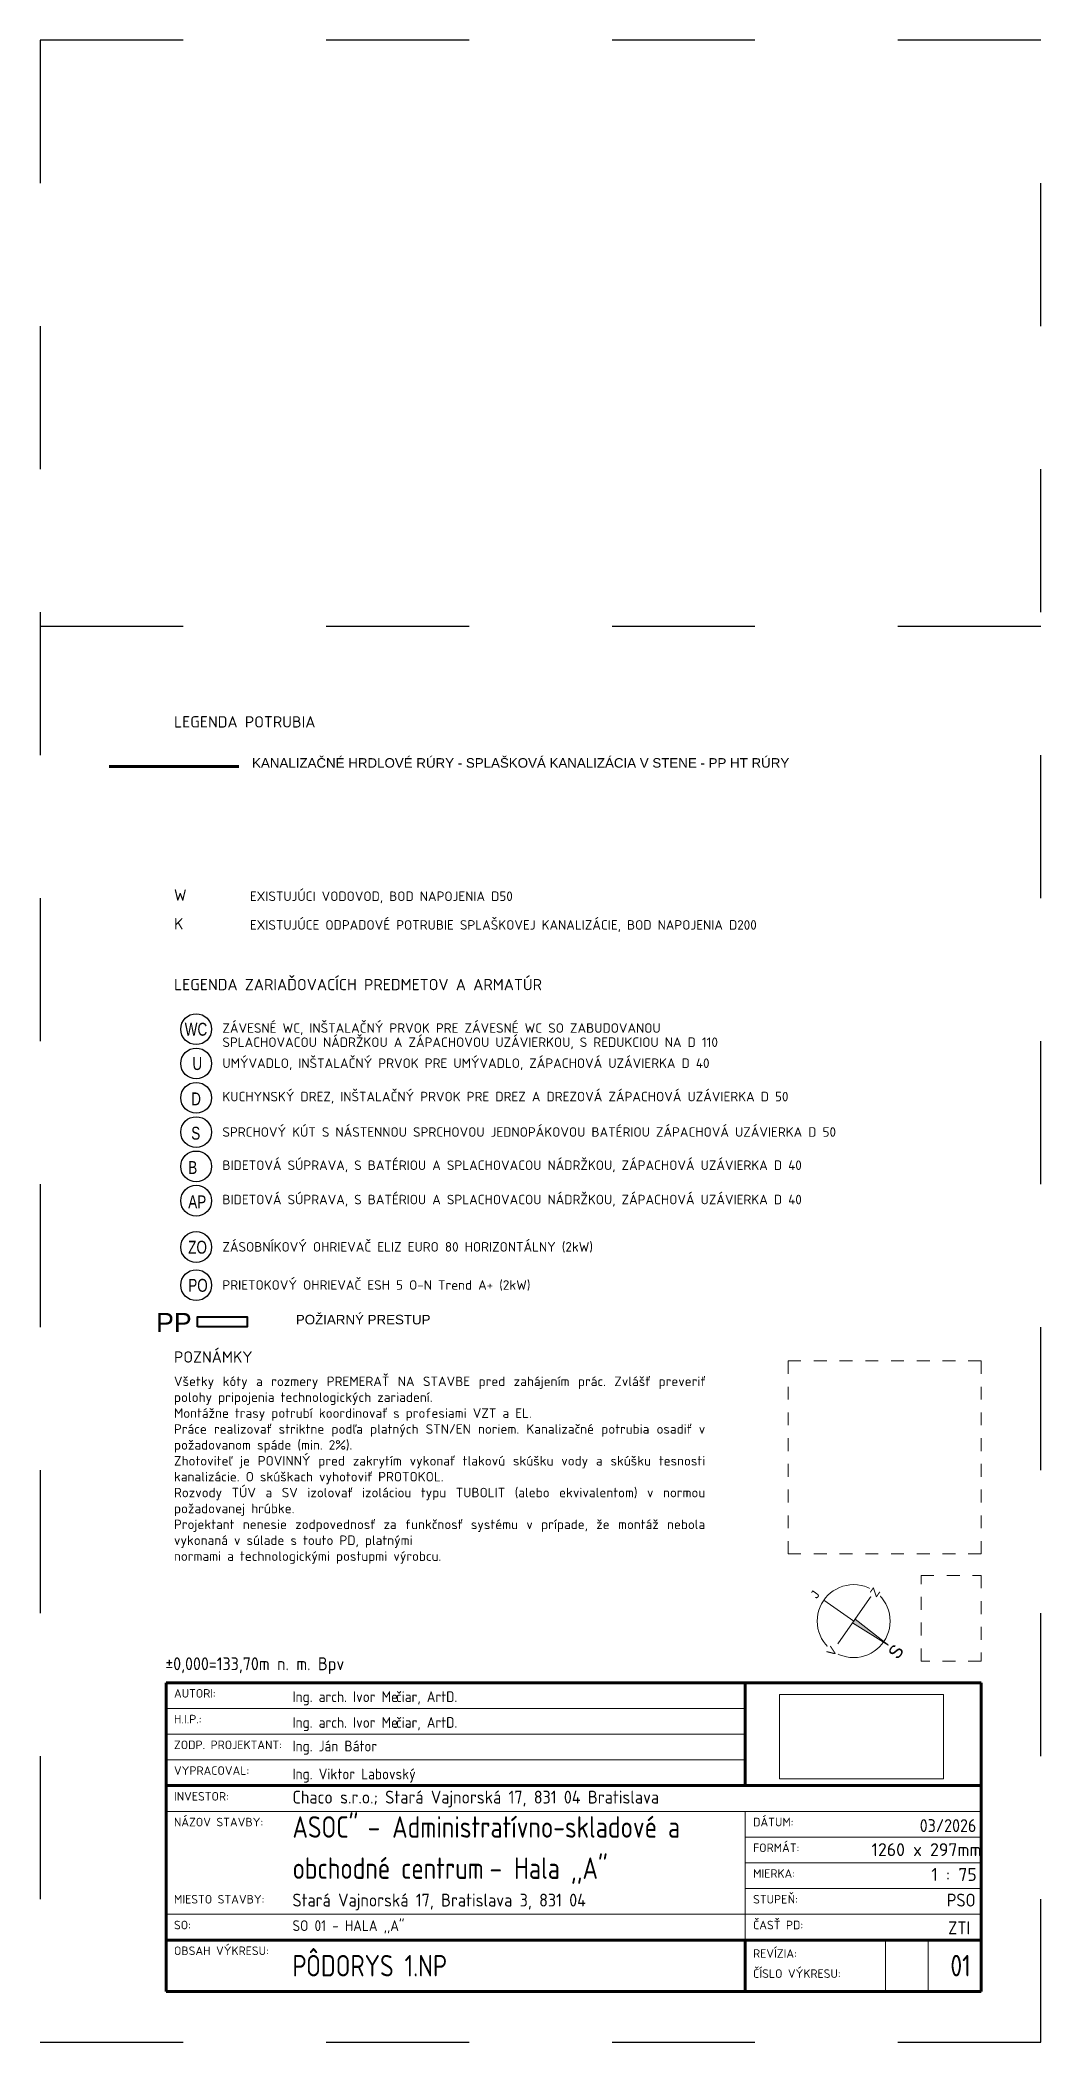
# Model space of a CAD drawing. Header units: millimetres. Extents: x 2377 to 264466, y -28213 to 61616.
# Drawn here: x 68065 to 81190, y -28213 to -1963 of the extents above; entities that cross this region are included whole.
import ezdxf
from ezdxf.lldxf.tags import DXFTag

# ---------------------------------------------------------------- set-up
doc = ezdxf.new("R2010")
doc.units = ezdxf.units.MM
doc.linetypes.add('Čiarkovaná 3mm', pattern=[6, 3, -3])
doc.layers.get('0').update_dxf_attribs({"color": 8})
for name, color, linetype, lineweight in [('_Wide Lines_', 250, 'Continuous', 70), ('dash', 9, 'Čiarkovaná 3mm', 9), ('Generic Annotations', 7, 'Continuous', 9), ('Text Notes', 8, 'Continuous', 9), ('Title Blocks', 7, 'Continuous', 9), ('ZTI_KANAL', 30, 'Continuous', 50)]:
    doc.layers.add(name, color=color, linetype=linetype, lineweight=lineweight)
doc.layers.add('IS_Popisy_úseků_Vodovod', color=7, linetype='SOLID')
doc.layers.add('PDF_Text', color=7, linetype='Continuous')
doc.layers.add('NETLAC', color=240, linetype='Čiarkovaná 3mm', plot=False, transparency=0.1)
doc.styles.add('Arial_1', font='arial.ttf', dxfattribs={"height": 3})
doc.styles.add('Arial_2', font='arial.ttf', dxfattribs={"height": 2})
doc.styles.add('HRUBE', font='arial.ttf', dxfattribs={"width": 0.75})
doc.styles.add('ISOCPEUR_10', font='isocpeur.ttf', dxfattribs={"height": 2})
doc.styles.add('ISOCPEUR_11', font='isocpeur.ttf', dxfattribs={"height": 3})
doc.styles.add('ISOCPEUR_12', font='isocpeur.ttf', dxfattribs={"width": 0.8, "height": 5})
doc.styles.add('ISOCPEUR_13', font='isocpeur.ttf', dxfattribs={"width": 0.9, "height": 3})
doc.styles.add('ISOCPEUR_14', font='isocpeur.ttf', dxfattribs={"width": 0.9, "height": 2.5})
doc.styles.add('PDF ISOCPEUR', font='isocpeur.ttf')
doc.styles.add('Style-Arial', font='arial.ttf')
tags = doc.linetypes.add('SOLID', pattern=[10, 10, 0]).pattern_tags.tags
tags[6:7] = [DXFTag(74, 4), DXFTag(75, 0), DXFTag(340, '0'), DXFTag(46, 0.0), DXFTag(50, 0.0), DXFTag(44, 0.0), DXFTag(45, 0.0)]
tags[4:5] = [DXFTag(74, 4), DXFTag(75, 0), DXFTag(340, '0'), DXFTag(46, 0.0), DXFTag(50, 0.0), DXFTag(44, 0.0), DXFTag(45, 0.0)]
picture_1 = doc.add_image_def('image1.jpg', size_in_pixel=(817, 420))

msp = doc.modelspace()

# ---------------------------------------------------------------- texts
at = {"linetype": 'Continuous', "style": 'HRUBE', "width": 0.75}
for s, height, p in [('WC', 168.8, (69962, -15018)), ('U', 169, (70063, -15468)), ('D', 169, (70047, -15931)), ('S', 169, (70047, -16381)), ('B', 169, (70008, -16831)), ('AP', 168.8, (70008, -17281)), ('ZO', 168.8, (70008, -17876)), ('PO', 168.8, (70008, -18376))]:
    msp.add_text(s, height=height, dxfattribs=at).set_placement(p)
at = {"layer": 'IS_Popisy_úseků_Vodovod', "color": 1, "lineweight": 40, "ltscale": 10, "insert": (69820, -18779), "char_height": 250, "width": 337.37, "attachment_point": 5, "style": 'Style-Arial'}
msp.add_mtext('PP', dxfattribs=at)
at = {"layer": 'IS_Popisy_úseků_Vodovod', "color": 7, "ltscale": 10, "insert": (73185, -18805), "char_height": 125, "width": 6680.27, "attachment_point": 9, "style": 'Style-Arial'}
msp.add_mtext('POŽIARNÝ PRESTUP ', dxfattribs=at)
at = {"layer": 'PDF_Text', "lineweight": 30, "attachment_point": 4, "style": 'PDF ISOCPEUR'}
for s, insert, char_height in [('LEGENDA POTRUBIA', (69821, -10903), 148.46), ('LEGENDA ZARIAĎOVACÍCH PREDMETOV A ARMATÚR', (69821, -14348), 148.46), ('POZNÁMKY', (69821, -19231), 148.5)]:
    msp.add_mtext(s, dxfattribs=dict(at, insert=insert, char_height=char_height))
at = {"layer": 'PDF_Text', "attachment_point": 4, "style": 'PDF ISOCPEUR'}
for s, insert, char_height in [('\\pxql,t0.008;{\\fArial|b0|i0|c238|p34;KANALIZAČNÉ HRDLOVÉ RÚRY - SPLAŠKOVÁ KANALIZÁCIA V STENE - PP HT RÚRY\\H0.99999x;\\W0.8; \\H1.7144x; }', (70845, -11442), 125), ('\\A1;W', (69821, -13174), 148.5), ('EXISTUJÚCI VODOVOD, BOD NAPOJENIA D50', (70816, -13204), 125), ('\\A1;K', (69821, -13550), 148.5), ('EXISTUJÚCE ODPADOVÉ POTRUBIE SPLAŠKOVEJ KANALIZÁCIE, BOD NAPOJENIA D200', (70816, -13580), 125), ('ZÁVESNÉ WC, INŠTALAČNÝ PRVOK PRE ZÁVESNÉ WC SO ZABUDOVANOU', (70456, -14932), 125), ('SPLACHOVACOU NÁDRŽKOU A ZÁPACHOVOU UZÁVIERKOU, S REDUKCIOU NA D 110', (70456, -15118), 125), ('UMÝVADLO, INŠTALAČNÝ PRVOK PRE UMÝVADLO, ZÁPACHOVÁ UZÁVIERKA D 40', (70456, -15393), 125), ('KUCHYNSKÝ DREZ, INŠTALAČNÝ PRVOK PRE DREZ A DREZOVÁ ZÁPACHOVÁ UZÁVIERKA D 50', (70456, -15831), 125), ('SPRCHOVÝ KÚT S NÁSTENNOU SPRCHOVOU JEDNOPÁKOVOU BATÉRIOU ZÁPACHOVÁ UZÁVIERKA D 50', (70456, -16281), 125), ('BIDETOVÁ SÚPRAVA, S BATÉRIOU A SPLACHOVACOU NÁDRŽKOU, ZÁPACHOVÁ UZÁVIERKA D 40', (70456, -16731), 125), ('BIDETOVÁ SÚPRAVA, S BATÉRIOU A SPLACHOVACOU NÁDRŽKOU, ZÁPACHOVÁ UZÁVIERKA D 40', (70456, -17181), 125)]:
    msp.add_mtext(s, dxfattribs=dict(at, insert=insert, char_height=char_height))
at = {"layer": 'PDF_Text', "char_height": 125, "attachment_point": 4, "style": 'PDF ISOCPEUR'}
for s, insert, width in [('ZÁSOBNÍKOVÝ OHRIEVAČ ELIZ EURO 80 HORIZONTÁLNY (2kW)', (70456, -17793), 4776.09), ('PRIETOKOVÝ OHRIEVAČ ESH 5 O-N Trend A+ (2kW)', (70456, -18293), 4776.09), ('\\pxqj;Všetky kóty a rozmery PREMERAŤ NA STAVBE pred zahájením prác. Zvlášť preveriť polohy pripojenia technologických zariadení.^JMontážne trasy potrubí koordinovať s profesiami VZT a EL.^JPráce realizovať striktne podľa platných STN/EN noriem. Kanalizačné potrubia osadiť v požadovanom spáde (min. 2%).^JZhotoviteľ je POVINNÝ pred zakrytím vykonať tlakovú skúšku vody a skúšku tesnosti kanalizácie. O skúškach vyhotoviť PROTOKOL.^JRozvody TÚV a SV izolovať izoláciou typu TUBOLIT (alebo ekvivalentom) v normou požadovanej hrúbke.^JProjektant nenesie zodpovednosť za funkčnosť systému v prípade, že montáž nebola vykonaná v súlade s touto PD, platnými^Jnormami a technologickými postupmi výrobcu.', (69821, -20715), 6945.76)]:
    msp.add_mtext(s, dxfattribs=dict(at, insert=insert, width=width))

# ---------------------------------------------------------------- blocks, each defined once
blk = doc.blocks.new('netlac')
at = {"layer": 'NETLAC', "ltscale": 500}
for p, q in [((83851, 26406), (73351, 26406)), ((73351, 26406), (73351, 5406)), ((83851, 5406), (83851, 26406)), ((83851, 20256), (73351, 20256)), ((73351, 5406), (83851, 5406))]:
    blk.add_line(p, q, dxfattribs=at)
blk = doc.blocks.new('ALLA_ARCH_ROZPISKA - 1600x 420-4990699-PÔDORYS 2_NP')
at = {"layer": 'Title Blocks'}
blk.add_hatch(color=256, dxfattribs=at).paths.add_polyline_path([(-31.52, 90.63), (-40.02, 95.92), (-39.4, 96.8)])
at = {"layer": '_Wide Lines_'}
for p, q in [((-200, 10), (-200, 82)), ((-200, 82), (-10, 82)), ((-65, 82), (-65, 58)), ((-10, 82), (-10, 10)), ((-10, 58), (-200, 58)), ((-200, 22), (-10, 22)), ((-65, 22), (-65, 10)), ((-10, 10), (-200, 10))]:
    blk.add_line(p, q, dxfattribs=at)
at = {"layer": 'dash'}
for p, q in [((-55, 157), (-10, 157)), ((-55, 112), (-55, 157)), ((-10, 157), (-10, 112)), ((-10, 112), (-55, 112)), ((-24, 107), (-10, 107)), ((-24, 87), (-24, 107)), ((-10, 107), (-10, 87)), ((-10, 87), (-24, 87))]:
    blk.add_line(p, q, dxfattribs=at)
at = {"layer": 'Generic Annotations'}
for p, q in [((-39.71, 96.36), (-46.68, 101.24)), ((-43.44, 91.04), (-35.5, 102.37)), ((-39.4, 96.8), (-40.02, 95.92)), ((-40.02, 95.92), (-31.52, 90.63)), ((-40.02, 95.92), (-31.52, 90.63)), ((-39.09, 97.24), (-39.71, 96.36)), ((-39.4, 96.8), (-31.52, 90.63)), ((-31.52, 90.63), (-39.4, 96.8))]:
    blk.add_line(p, q, dxfattribs=at)
blk.add_circle((-39.71, 96.36), 8.5, dxfattribs=at)
at = {"layer": 'Title Blocks'}
for p, q in [((-65, 76), (-200, 76)), ((-65, 70), (-200, 70)), ((-65, 64), (-200, 64)), ((-10, 52), (-200, 52)), ((-65, 52), (-65, 22)), ((-10, 46), (-65, 46)), ((-10, 40), (-65, 40)), ((-10, 34), (-65, 34)), ((-10, 28), (-200, 28)), ((-32.32, 22), (-32.32, 10)), ((-22.32, 22), (-22.32, 10))]:
    blk.add_line(p, q, dxfattribs=at)
at = {"layer": 'Title Blocks', "attachment_point": 1}
for s, insert, char_height, width, style in [('AUTOR', (-198.17, 80.51), 2, 10.2616, 'ISOCPEUR_10'), ('\\fISOCPEUR|b0|i0|c238|p34|;I', (-189.7, 80.51), 2, 0.7215, 'ISOCPEUR_10'), ('\\fISOCPEUR|b0|i0|c238|p34|;:', (-189.11, 80.51), 2, 0.7215, 'ISOCPEUR_10'), ('H.I.P.:', (-198.17, 74.51), 2, 7.616, 'ISOCPEUR_10'), ('ZODP. PROJEKTANT:', (-198.17, 68.51), 2, 30.5443, 'ISOCPEUR_10'), ('VYPRACOVAL:', (-198.17, 62.51), 2, 21.4852, 'ISOCPEUR_10'), ('INVESTOR:', (-198.17, 56.51), 2, 15.4726, 'ISOCPEUR_10'), ('NÁZOV STAVBY:', (-198.17, 50.51), 2, 25.4937, 'ISOCPEUR_10'), ('DÁTUM:', (-63.17, 50.51), 2, 11.2236, 'ISOCPEUR_10'), ('FORMÁT:', (-63.17, 44.51), 2, 12.9873, 'ISOCPEUR_10'), ('1260 x 297mm', (-35.55, 44.58), 3, 30.3038, 'ISOCPEUR_11'), ('MIERKA:', (-63.17, 38.51), 2, 11.7046, 'ISOCPEUR_10'), ('Ň:', (-55.1, 32.51), 2, 2.7257, 'ISOCPEUR_10'), ('MIESTO STAVBY:', (-198.17, 32.51), 2, 25.7342, 'ISOCPEUR_10'), ('STUPE', (-63.17, 32.51), 2, 9.7806, 'ISOCPEUR_10'), ('SO:', (-198.17, 26.51), 2, 4.73, 'ISOCPEUR_10'), ('ČASŤ PD:', (-63.17, 26.51), 2, 14.27, 'ISOCPEUR_10'), ('OBSAH VÝKRESU:', (-198.17, 20.51), 2, 26.7764, 'ISOCPEUR_10'), ('REVÍZIA:', (-63.17, 19.87), 2, 12.9072, 'ISOCPEUR_10'), ('\\fISOCPEUR|b0|i0|c238|p34|;Č', (-63.17, 15.18), 2, 1.7637, 'ISOCPEUR_10'), ('ÍSLO VÝKRESU:', (-61.71, 15.18), 2, 23.4894, 'ISOCPEUR_10')]:
    blk.add_mtext(s, dxfattribs=dict(at, insert=insert, char_height=char_height, width=width, style=style))
at = {"layer": 'Title Blocks'}
image = blk.add_image(picture_1, insert=(-56.98, 59.61), size_in_units=(38.22, 19.65), dxfattribs=at)
image.dxf.flags = 7
at = {"layer": 'Title Blocks', "attachment_point": 1, "rotation": 55, "bg_fill": 3, "box_fill_scale": 1.25, "bg_fill_color": 256, "bg_fill_true_color": 13158600, "bg_fill_transparency": 0}
for s, insert, char_height, width, style in [('\\fArial|b0|i0|c238|p34|;J', (-49.96, 102.59), 2, 1.7637, 'Arial_2'), ('\\fArial|b0|i0|c238|p34|;Z', (-36.07, 102.96), 2, 2.0844, 'Arial_2'), ('\\fArial|b0|i0|c238|p34|;V', (-46.15, 89.13), 2, 2.3249, 'Arial_2'), ('\\fArial|b0|i0|c238|p34|;S', (-31.92, 88.95), 3, 3.4473, 'Arial_1')]:
    blk.add_mtext(s, dxfattribs=dict(at, insert=insert, char_height=char_height, width=width, style=style))

# ---------------------------------------------------------------- linework, layer by layer
at = {"linetype": 'Continuous'}
for centre in [(70112, -14932), (70112, -15382), (70112, -15832), (70112, -16282), (70112, -16732), (70112, -17182), (70112, -17789), (70112, -18289)]:
    msp.add_circle(centre, 202, dxfattribs=at)
at = {"layer": 'IS_Popisy_úseků_Vodovod', "color": 1, "lineweight": 40, "ltscale": 10}
msp.add_lwpolyline([(70131, -18836), (70131, -18703), (70780, -18703), (70780, -18836)], close=True, dxfattribs=at)
at = {"layer": 'ZTI_KANAL', "lineweight": 70}
msp.add_line((70673, -11486), (68969, -11486), dxfattribs=at)

# ---------------------------------------------------------------- block references
at = {"color": 0, "xscale": 1.25, "yscale": 1.25, "zscale": 1.25}
msp.add_blockref('netlac', (-23624, -34971), dxfattribs=at)

msp.set_redraw_order([(e.dxf.handle, doc.entitydb.next_handle()) for e in msp.query("TEXT MTEXT ATTDEF DIMENSION ARC_DIMENSION")])  # texts and dimensions are drawn at this point

# ---------------------------------------------------------------- next in the draw order: block references
at = {"layer": 'Title Blocks', "xscale": 56.25, "yscale": 56.25, "zscale": 56.25}
msp.add_blockref('ALLA_ARCH_ROZPISKA - 1600x 420-4990699-PÔDORYS 2_NP', (80968, -28114), dxfattribs=at)

# ---------------------------------------------------------------- next in the draw order: texts
at = {"layer": 'Text Notes', "insert": (79752, -25932), "char_height": 168.8, "width": 680.93, "attachment_point": 1, "style": 'ISOCPEUR_11'}
msp.add_mtext('1 : 75', dxfattribs=at)
at = {"layer": 'Title Blocks', "attachment_point": 1}
for s, insert, char_height, width, style in [('±0,000=133,70m n. m. Bpv', (69707, -23169), 168.75, 2759.81, 'ISOCPEUR_13'), ('Ing. arch. Ivor Me', (71375, -23615), 140.62, 1643.71, 'ISOCPEUR_14'), ('čiar, ArtD.', (72732, -23615), 140.62, 978.11, 'ISOCPEUR_14'), ('Ing. arch. Ivor Me', (71375, -23953), 140.62, 1643.71, 'ISOCPEUR_14'), ('čiar, ArtD.', (72732, -23953), 140.62, 978.11, 'ISOCPEUR_14'), ('Ing. Ján Bátor', (71375, -24262), 140.62, 1611.24, 'ISOCPEUR_14'), ('Ing. Viktor Labovský', (71375, -24628), 140.62, 1611.24, 'ISOCPEUR_14'), ('Chaco s.r.o.; Stará Vajnorská 17, 831 04 Bratislava', (71375, -24918), 168.75, 5673.84, 'ISOCPEUR_13'), ('ASOC" ', (71375, -25253), 281.2, 1194.11, 'ISOCPEUR_12'), ('\\fISOCPEUR|b0|i0|c238|p34|;\\W.8;–', (72361, -25253), 281.25, 216.46, 'ISOCPEUR_12'), (' Administratívno-skladové a', (72539, -25253), 281.25, 4772.85, 'ISOCPEUR_12'), ('03/2026', (79600, -25291), 168.8, 880.7, 'ISOCPEUR_13'), ('obchodné centrum ', (71375, -25793), 281.25, 3131.39, 'ISOCPEUR_12'), ('\\fISOCPEUR|b0|i0|c238|p34|;\\W.8;–', (73959, -25793), 281.25, 216.46, 'ISOCPEUR_12'), (' Hala ,,A"', (74138, -25793), 281.2, 1627.02, 'ISOCPEUR_12'), ('Stará Vajnorská 17, Bratislava 3, 831 04', (71375, -26268), 168.75, 4557.74, 'ISOCPEUR_13'), ('PSO', (79956, -26268), 168.8, 438.32, 'ISOCPEUR_13'), ('SO 01 - HALA ,,A"', (71375, -26617), 140.62, 1757.35, 'ISOCPEUR_14'), ('ZTI', (79973, -26632), 168.8, 1976.51, 'ISOCPEUR_13'), ('ÔDORYS 1.NP', (71554, -27072), 281.25, 2197.02, 'ISOCPEUR_12'), ('\\fISOCPEUR|b0|i0|c238|p34|;\\W.8;P', (71375, -27072), 281.25, 216.46, 'ISOCPEUR_12'), ('01', (80002, -27071), 281.2, 382.4, 'ISOCPEUR_12')]:
    msp.add_mtext(s, dxfattribs=dict(at, insert=insert, char_height=char_height, width=width, style=style))

doc.saveas('drawing.dxf')
